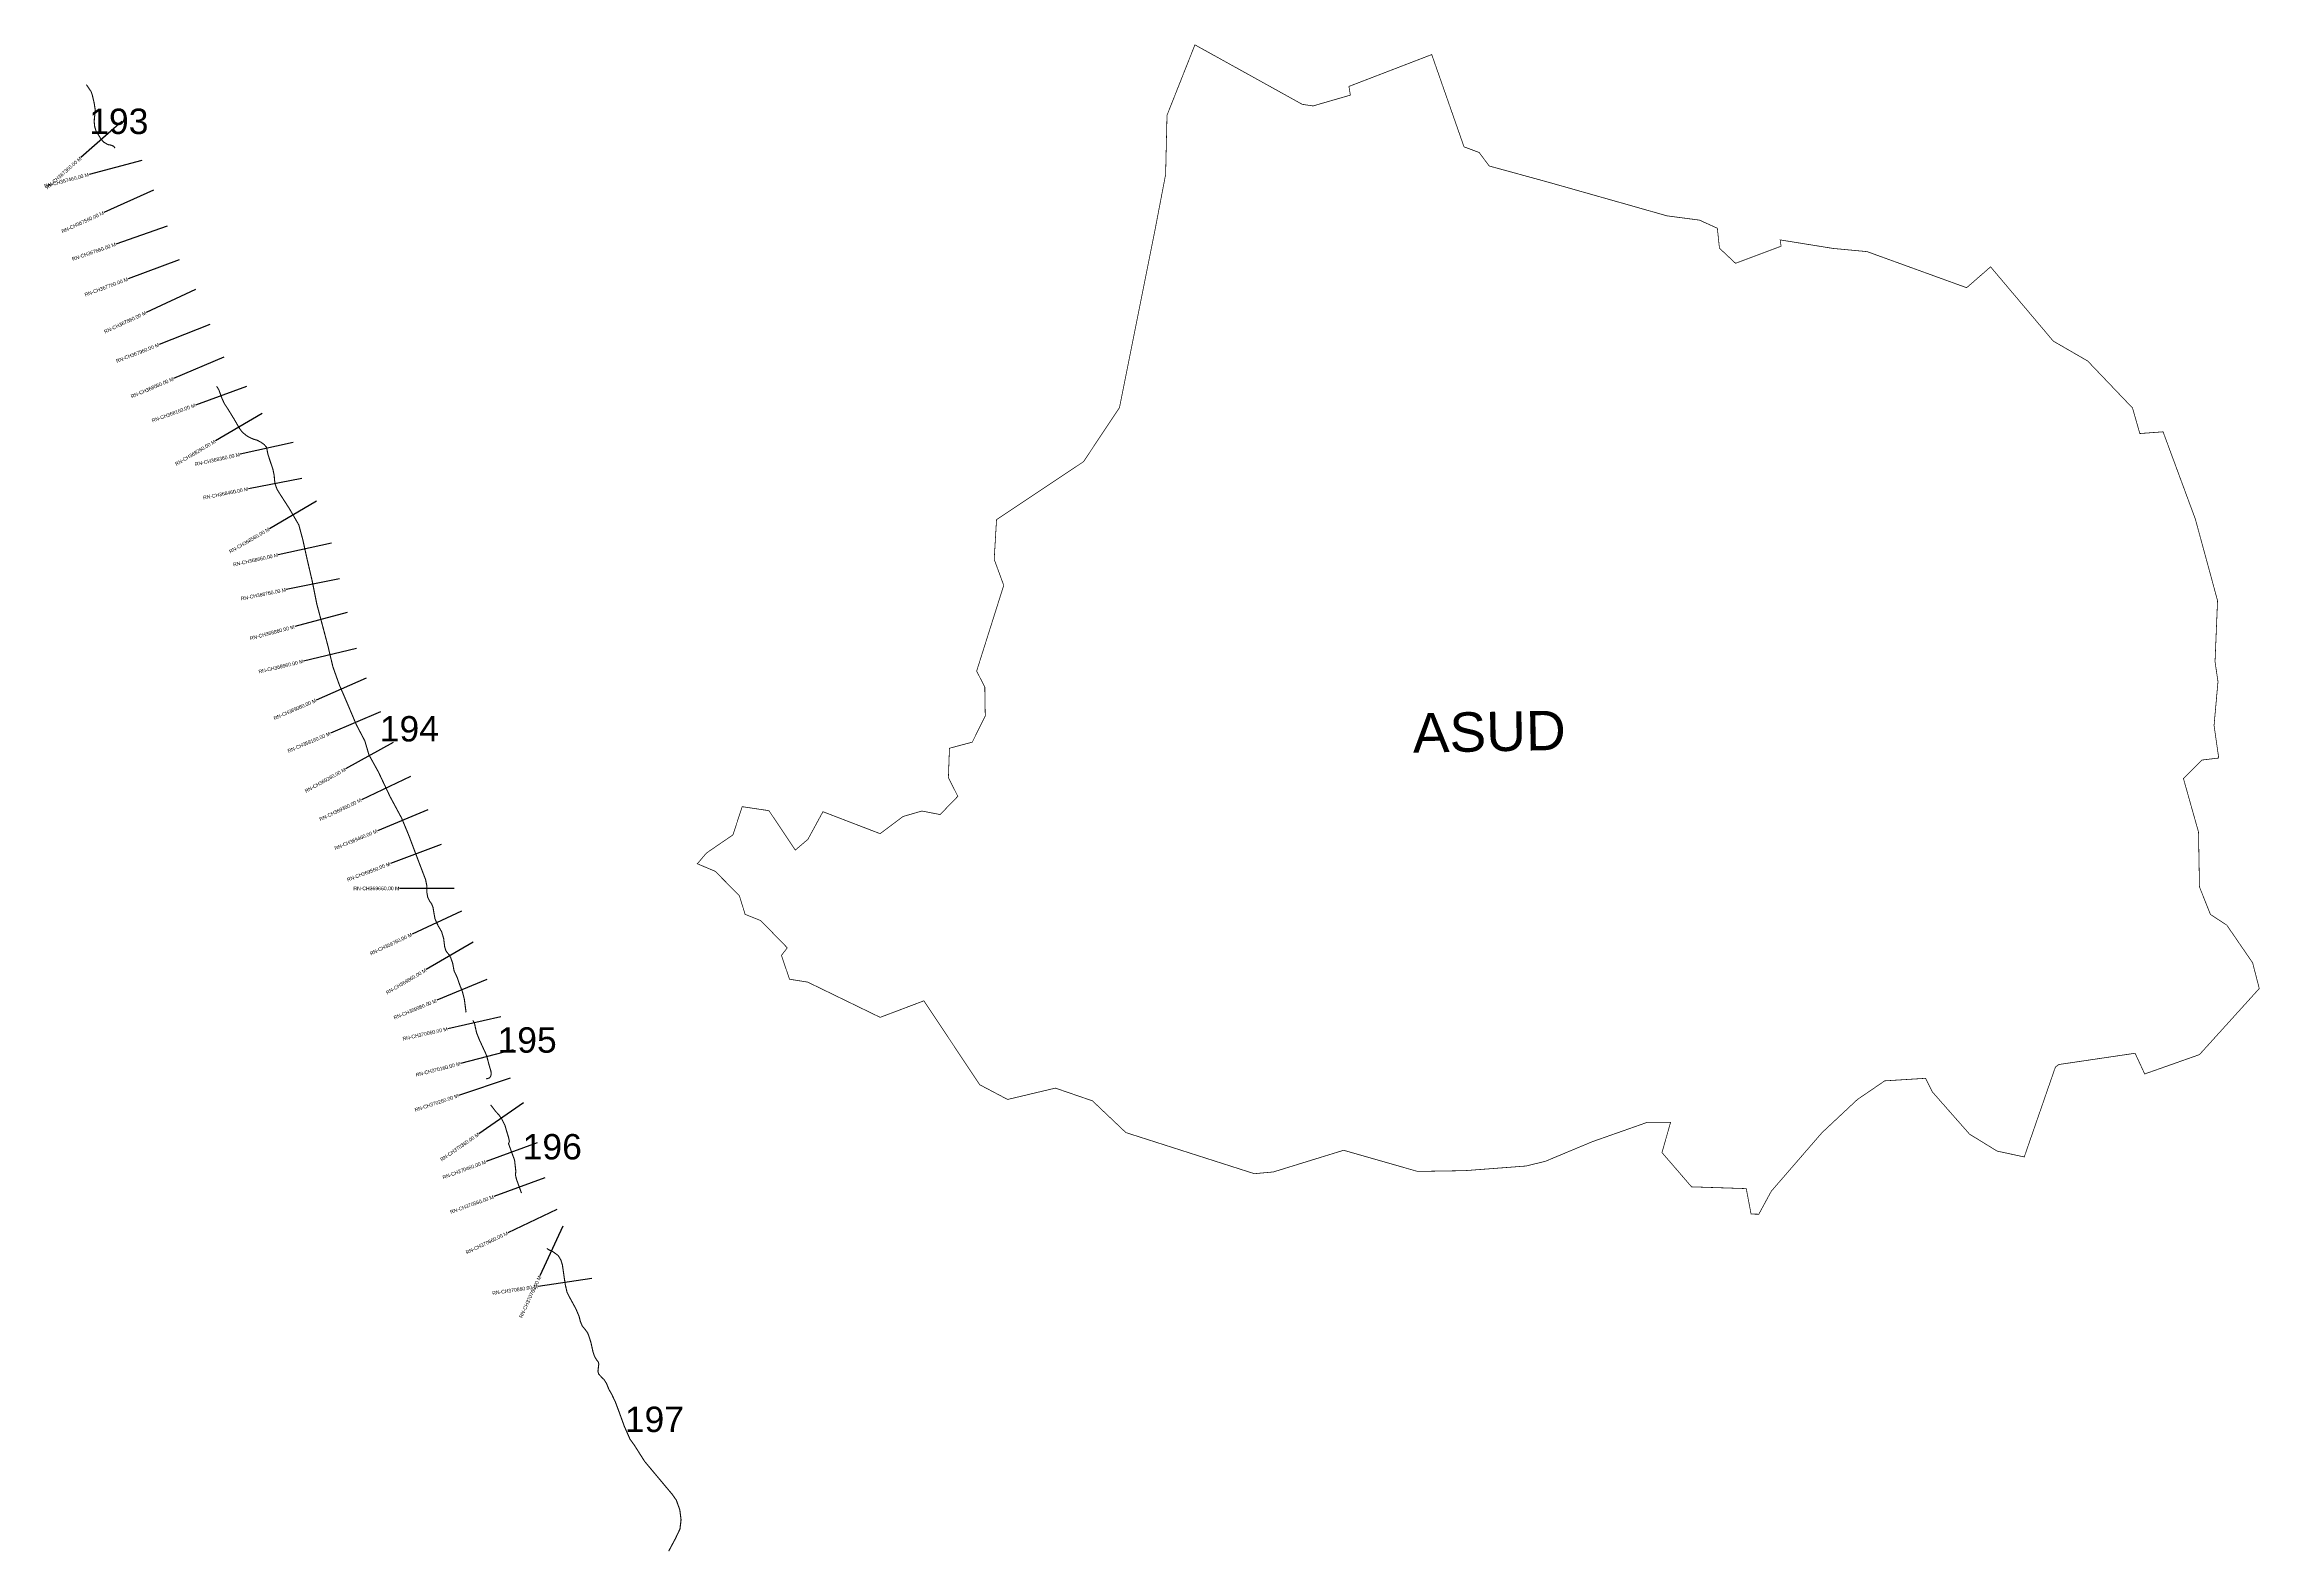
# Model space of a CAD drawing. Header units: metres. Extents: x 298833 to 304942, y 1965104 to 1969260.
import ezdxf
from ezdxf.enums import TextEntityAlignment as Align

# ---------------------------------------------------------------- set-up
doc = ezdxf.new("R2010")
doc.units = ezdxf.units.M
doc.header["$MEASUREMENT"] = 0
for name, color, linetype in [('CS', 134, 'Continuous'), ('CSMark', 6, 'Continuous'), ('NATURALLY PROTECTED', 3, 'Continuous'), ('VILLAGE NAME', 250, 'Continuous')]:
    doc.layers.add(name, color=color, linetype=linetype)
doc.styles.get("Standard").update_dxf_attribs({"font": 'arial.ttf'})

msp = doc.modelspace()

# ---------------------------------------------------------------- linework, layer by layer
at = {"color": 6, "const_width": 2}
msp.add_lwpolyline([(301929.2, 1969064.8), (302006.2, 1969259), (302302.2, 1969094.9), (302331.9, 1969090.5), (302434.8, 1969120.3), (302430.9, 1969144.3), (302659.2, 1969232.1), (302748.2, 1968977.8), (302790.1, 1968962.1), (302817.6, 1968924.9), (302897.2, 1968903.1), (302981.5, 1968880), (303186.3, 1968822), (303307.7, 1968787.5), (303397.4, 1968775.7), (303446.8, 1968753.3), (303452.6, 1968698.3), (303496.9, 1968656.6), (303622.5, 1968703.7), (303620.1, 1968721.1), (303766, 1968697.6), (303859.8, 1968688.8), (304134.2, 1968589.3), (304200.3, 1968646.8), (304373.1, 1968442.1), (304467.9, 1968387.3), (304591.6, 1968257.7), (304611.8, 1968187.2), (304675.9, 1968192), (304765, 1967951), (304826.1, 1967726.5), (304819.2, 1967558), (304827.3, 1967503.2), (304816.5, 1967382.3), (304829.4, 1967292.5), (304783, 1967287), (304732, 1967236.1), (304773.6, 1967088.5), (304776.3, 1966937.1), (304806.5, 1966861.2), (304851.6, 1966831.8), (304922.8, 1966728), (304941.2, 1966657), (304776.3, 1966474.8), (304625.2, 1966421.4), (304598.8, 1966478.5), (304388.2, 1966447.4), (304379, 1966440.5), (304293.1, 1966192.6), (304218.3, 1966208.7), (304142.3, 1966255.4), (304039.9, 1966371.7), (304020.8, 1966409.4), (303908.4, 1966402.4), (303833.2, 1966351.2), (303735.6, 1966259.8), (303595.5, 1966098.1), (303561.1, 1966034.7), (303539.8, 1966035.1), (303526.5, 1966105.3), (303375.7, 1966110.2), (303294.1, 1966204.7), (303317.8, 1966287.9), (303252.6, 1966287.7), (303102.1, 1966234.7), (302972.7, 1966180.7), (302919.5, 1966167.6), (302750.4, 1966154.8), (302620.1, 1966152.7), (302416.2, 1966211), (302222.6, 1966151.3), (302170.2, 1966146.4), (302003, 1966199.9), (301815.8, 1966259.8), (301723.6, 1966347.3), (301621.4, 1966382.4), (301489.7, 1966351.1), (301412.7, 1966391.7), (301258.8, 1966623.1), (301138.2, 1966577.5), (300938.3, 1966674.7), (300888.3, 1966682.6), (300866, 1966748.2), (300882.1, 1966769.2), (300808.9, 1966844.3), (300765.9, 1966861.5), (300749.8, 1966913.3), (300683.3, 1966980.2), (300634.1, 1967001), (300659.5, 1967030.8), (300732.2, 1967080.6), (300757.8, 1967158.4), (300831.5, 1967147.4), (300904.2, 1967038.8), (300938.9, 1967068.2), (300980.4, 1967144.5), (301138.2, 1967083.9), (301201.6, 1967131.4), (301253.3, 1967146.4), (301303.6, 1967136.7), (301352.4, 1967187), (301326.4, 1967238.6), (301329.3, 1967319.5), (301392.2, 1967336.3), (301428, 1967408.3), (301426.8, 1967483.6), (301426.8, 1967488), (301404.3, 1967532.3), (301479, 1967768.7), (301452.7, 1967840.2), (301459.1, 1967949.8), (301698.9, 1968109.5), (301798.3, 1968259.1), (301895, 1968742.6), (301925.4, 1968901.7), (301929.2, 1969064.8)], dxfattribs=at)
at = {"layer": 'CS'}
for p, q in [((299047, 1969047.5), (298934.5, 1968948.2)), ((299102, 1968939.6), (298956.9, 1968901.7)), ((299134.3, 1968858.7), (298997.7, 1968796.8)), ((299172.3, 1968758.9), (299030.6, 1968709.7)), ((299205, 1968666.1), (299064.4, 1968613.8)), ((299250.4, 1968584.7), (299114.5, 1968521.1)), ((299290.1, 1968487.7), (299150.4, 1968433)), ((299328, 1968397.5), (299190, 1968338.8)), ((299391, 1968317.2), (299250, 1968265.9)), ((299434.4, 1968242.8), (299305.1, 1968166.7)), ((299520, 1968162.2), (299373.5, 1968129.9)), ((299543.5, 1968063.7), (299396.4, 1968034.6)), ((299584, 1968000.4), (299454.4, 1967924.9)), ((299625, 1967885.2), (299478.6, 1967852.9)), ((299647.4, 1967786.2), (299500.3, 1967756.8)), ((299668.6, 1967693.4), (299523.7, 1967654.8)), ((299694.1, 1967594.7), (299548.2, 1967559.8)), ((299720.7, 1967512.3), (299583.2, 1967452.4)), ((299760.3, 1967419.7), (299622.2, 1967361.1)), ((299795.6, 1967335), (299664.3, 1967262.3)), ((299843.4, 1967241.9), (299707.9, 1967177.7)), ((299890.5, 1967149.5), (299751.9, 1967092)), ((299928, 1967054.2), (299787.6, 1967001.3)), ((299963.2, 1966933.1), (299813.2, 1966933.1)), ((299983.3, 1966870.3), (299847.5, 1966806.7)), ((300015.9, 1966784.8), (299886.5, 1966709)), ((300015.9, 1966784.8), (299886.5, 1966709)), ((300053.9, 1966681.8), (299915.3, 1966624.5)), ((300092.4, 1966578.8), (299946, 1966546)), ((300126.5, 1966487.8), (299981.2, 1966450.3)), ((300118.1, 1966410), (299975.9, 1966362.3)), ((300155.1, 1966341.9), (300031.6, 1966256.7)), ((300192.5, 1966231.5), (300051.7, 1966179.8)), ((300213.9, 1966134.6), (300072.8, 1966083.5)), ((300247, 1966048.1), (300111.6, 1965983.6)), ((300263.3, 1966001.3), (300200.2, 1965865.2)), ((300343.3, 1965857.4), (300194.9, 1965835.5))]:
    msp.add_line(p, q, dxfattribs=at)
at = {"layer": 'NATURALLY PROTECTED', "const_width": 3, "flags": 128}
for points in [[(298949.2, 1969149.3), (298949.9, 1969148.2), (298953.2, 1969143.6), (298962.3, 1969130.2), (298965.7, 1969120.4), (298970.7, 1969099.1), (298972.9, 1969085.3), (298974.2, 1969076.5), (298972.5, 1969065.6), (298971.5, 1969057.3), (298970.9, 1969046.8), (298972.2, 1969033.5), (298975.9, 1969021.7), (298989.4, 1968999.4), (298997.1, 1968990.7), (299008.8, 1968983.9), (299017.7, 1968982.4), (299024.9, 1968979.1), (299028.2, 1968974.3)], [(299308.2, 1968317.3), (299309.5, 1968316.1), (299314.8, 1968307.3), (299322.9, 1968284.9), (299329.9, 1968269.6), (299339, 1968255.9), (299355.4, 1968229.2), (299372.6, 1968199.8), (299379.9, 1968190.5), (299391.4, 1968181), (299401.4, 1968175.5), (299411, 1968171.4), (299419.8, 1968169), (299430.2, 1968163.6), (299439.3, 1968157.2), (299446, 1968149.4), (299447.4, 1968143.1), (299450.1, 1968129.5), (299456.2, 1968110.8), (299463.7, 1968088.9), (299467.3, 1968071.2), (299468.3, 1968057.3), (299470.7, 1968045.2), (299475.6, 1968032.4), (299486.1, 1968015.8), (299508.6, 1967981), (299535.1, 1967935.4), (299546, 1967895.2), (299557.6, 1967842.7), (299571.9, 1967781.2), (299584.9, 1967716.5), (299616.7, 1967596.8), (299618.2, 1967589.7), (299629.3, 1967543.5), (299647.3, 1967493), (299664.5, 1967453.5), (299693.8, 1967384.3), (299717.2, 1967339.7), (299728.5, 1967301.3), (299754.6, 1967254.1), (299786.7, 1967186.3), (299818.7, 1967126.8), (299838.2, 1967079.8), (299861.5, 1967018), (299877.9, 1966975.1), (299884.6, 1966957.6), (299888.2, 1966940.2), (299888.2, 1966922.2), (299890.5, 1966909), (299895.8, 1966897.9), (299901.4, 1966890.3), (299905.1, 1966881.1), (299907.3, 1966868.1), (299910.4, 1966850.1), (299913.9, 1966841.7), (299919.9, 1966829), (299928.9, 1966813.8), (299934.5, 1966795.1), (299937.3, 1966772.3), (299940.4, 1966762), (299943.3, 1966757.5), (299949.5, 1966749.9), (299954.1, 1966741.9), (299959.4, 1966726.7), (299963.3, 1966705.7), (299971.7, 1966687.8), (299979.4, 1966665.6), (299985.6, 1966650.7), (299991.4, 1966628.6), (299996.2, 1966592.3), (299996.7, 1966591.7)], [(300015, 1966568.9), (300019.2, 1966562.5), (300021.6, 1966551.5), (300025.3, 1966535), (300033.1, 1966515.6), (300041.8, 1966496.7), (300049.3, 1966480.5), (300053.3, 1966471), (300059.6, 1966446.8), (300064.9, 1966428.9), (300065.7, 1966420.6), (300063.8, 1966414.1), (300060.5, 1966410.4), (300051.8, 1966407.8)], [(300064.2, 1966336.1), (300078.3, 1966317.8), (300087.7, 1966307.5), (300095, 1966297), (300103.5, 1966280), (300107.1, 1966267.2), (300113, 1966248.1), (300115.9, 1966236), (300114.4, 1966231.8), (300113.3, 1966229.6), (300130.1, 1966183.7), (300133.5, 1966153.5), (300132.6, 1966142.7), (300135.2, 1966131.4), (300149.2, 1966092.8)], [(300219.2, 1965940.4), (300224.2, 1965936.8), (300236, 1965931.3), (300250.4, 1965920.7), (300257.9, 1965908.1), (300261.9, 1965895.2), (300269.8, 1965841.2), (300274.7, 1965819.8), (300282.2, 1965805), (300299.3, 1965773.6), (300307.9, 1965753.5), (300311.4, 1965739.3), (300316.9, 1965726.2), (300324.5, 1965717.2), (300331.9, 1965706.9), (300336.9, 1965693.2), (300340.9, 1965679.9), (300346.1, 1965656.2), (300350.2, 1965643.6), (300355.4, 1965634.3), (300360.9, 1965627.3), (300362.3, 1965621.6), (300361.3, 1965613.4), (300360, 1965601.8), (300361.9, 1965594.2), (300370.5, 1965584.8), (300377, 1965578.6), (300383.9, 1965567.5), (300390.1, 1965551.9), (300397.7, 1965538.8), (300408.3, 1965516.4), (300417.3, 1965492.3), (300432.7, 1965450), (300448.4, 1965414.5), (300460.5, 1965397.7), (300488.7, 1965353.2), (300515, 1965321.8), (300535.7, 1965297.1), (300551.5, 1965278.2), (300564.8, 1965262.4), (300576.2, 1965246.1), (300585.7, 1965219.7), (300589.2, 1965191.9), (300586.1, 1965166.6), (300573.8, 1965140.7), (300555.1, 1965105.7)]]:
    msp.add_lwpolyline(points, dxfattribs=at)

# ---------------------------------------------------------------- texts
at = {"char_height": 70, "attachment_point": 1}
for s, insert in [('193', (298957.3, 1969083.1)), ('194', (299758.4, 1967408.2)), ('195', (300083.1, 1966550.1)), ('196', (300152.5, 1966255.8)), ('197', (300434.1, 1965504.1))]:
    msp.add_mtext_dynamic_manual_height_columns(s, width=95.172, gutter_width=1, heights=[0], dxfattribs=dict(at, insert=insert))
at = {"layer": 'CSMark'}
for s, rotation, p in [('RN-CH367360.00 M', 41.42167, (298933.8, 1968947.5)), ('RN-CH367460.00 M', 14.64204, (298955.9, 1968901.4)), ('RN-CH367560.00 M', 24.38555, (298996.7, 1968796.4)), ('RN-CH367660.00 M', 19.15067, (299029.7, 1968709.3)), ('RN-CH367760.00 M', 20.4016, (299063.5, 1968613.5)), ('RN-CH367860.00 M', 25.05977, (299113.6, 1968520.7)), ('RN-CH367960.00 M', 21.40929, (299149.5, 1968432.6)), ('RN-CH368060.00 M', 23.0594, (299189.1, 1968338.4)), ('RN-CH368160.00 M', 19.97633, (299249.1, 1968265.6)), ('RN-CH368260.00 M', 30.47471, (299304.2, 1968166.2)), ('RN-CH368360.00 M', 12.41407, (299372.5, 1968129.7)), ('RN-CH368460.00 M', 11.17222, (299395.4, 1968034.5)), ('RN-CH368560.00 M', 30.21814, (299453.6, 1967924.4)), ('RN-CH368660.00 M', 12.45775, (299477.6, 1967852.7)), ('RN-CH368760.00 M', 11.31678, (299499.4, 1967756.6)), ('RN-CH368860.00 M', 14.87837, (299522.7, 1967654.6)), ('RN-CH368960.00 M', 13.4458, (299547.3, 1967559.6)), ('RN-CH369060.00 M', 23.53362, (299582.3, 1967452)), ('RN-CH369160.00 M', 22.98944, (299621.3, 1967360.7)), ('RN-CH369260.00 M', 28.97485, (299663.5, 1967261.8)), ('RN-CH369360.00 M', 25.3482, (299707, 1967177.2)), ('RN-CH369460.00 M', 22.54388, (299751, 1967091.7)), ('RN-CH369560.00 M', 20.62529, (299786.7, 1967001)), ('RN-CH369760.00 M', 25.08165, (299846.6, 1966806.3)), ('RN-CH369860.00 M', 30.37749, (299885.6, 1966708.5)), ('RN-CH369960.00 M', 22.49079, (299914.3, 1966624.1)), ('RN-CH370060.00 M', 12.62775, (299945, 1966545.8)), ('RN-CH370160.00 M', 14.47857, (299980.3, 1966450)), ('RN-CH370260.00 M', 18.55469, (299974.9, 1966362)), ('RN-CH370360.00 M', 34.62035, (300030.8, 1966256.1)), ('RN-CH370460.00 M', 20.16028, (300050.7, 1966179.5)), ('RN-CH370560.00 M', 19.88681, (300071.9, 1966083.2)), ('RN-CH370660.00 M', 25.48898, (300110.7, 1965983.1)), ('RN-CH370860.00 M', 8.38351, (300193.9, 1965835.3)), ('RN-CH370760.00 M', 65.10985, (300199.8, 1965864.3))]:
    msp.add_text(s, height=10, rotation=rotation, dxfattribs=at).set_placement(p, align=Align.MIDDLE_RIGHT)
msp.add_text('RN-CH369660.00 M', height=10, dxfattribs=at).set_placement((299812.2, 1966933.1), align=Align.MIDDLE_RIGHT)
at = {"layer": 'VILLAGE NAME', "insert": (302605.6, 1967415.7), "char_height": 108.75, "attachment_point": 1, "rotation": 1.10283}
msp.add_mtext_dynamic_manual_height_columns('ASUD', width=1571.314, gutter_width=543.7, heights=[250.4], dxfattribs=at)

doc.saveas('drawing.dxf')
